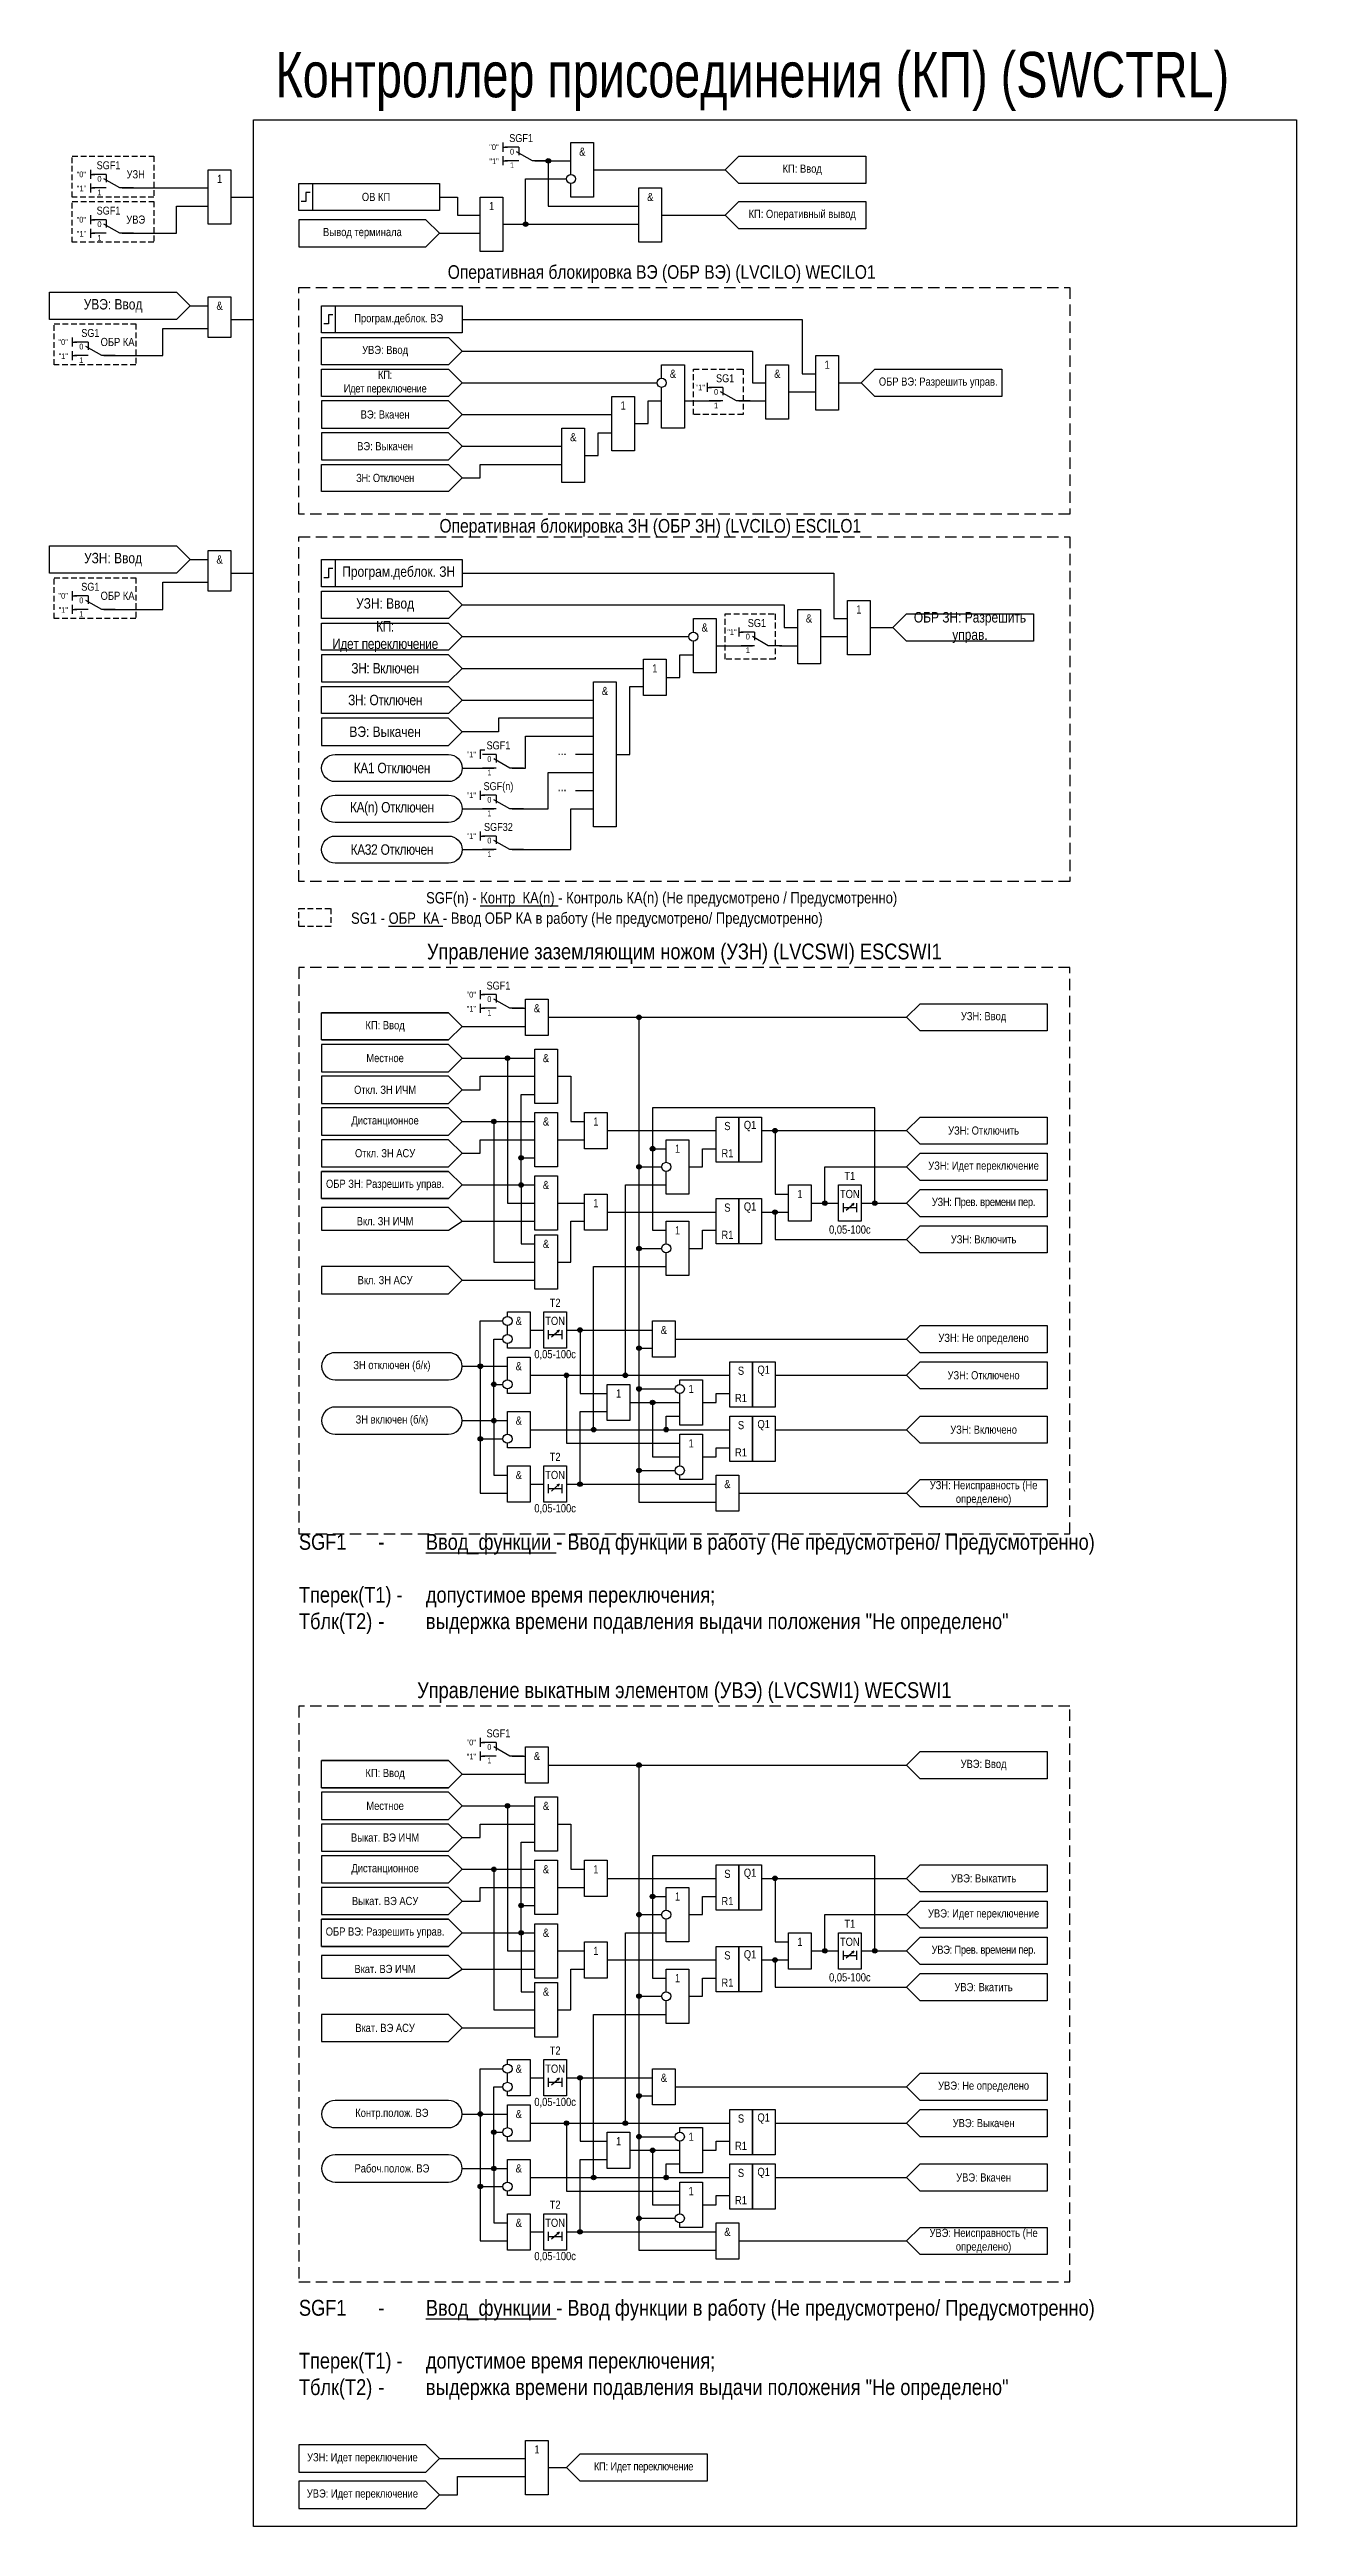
# Model space of a CAD drawing. Header units: millimetres. Extents: x -1743 to 230, y 0 to 547.
# Drawn here: x -45 to 230, y 0 to 547 of the extents above; entities that cross this region are included whole.
import ezdxf
from ezdxf.enums import TextEntityAlignment as Align

# ---------------------------------------------------------------- set-up
doc = ezdxf.new("R2010")
doc.units = ezdxf.units.MM
doc.linetypes.add('штриховая', pattern=[19.05, 12.7, -6.35])
doc.linetypes.add('штриховая2', pattern=[0.375, 0.25, -0.125])
doc.layers.add('Основная', color=7, linetype='Continuous')
doc.styles.add('2.5_Gost_RD', font='ARIALN.TTF', dxfattribs={"height": 2.5})
doc.styles.add('3.5_Gost_RD', font='ARIALN.TTF', dxfattribs={"height": 3.5})
doc.styles.add('Вывод', font='ARIALN.TTF', dxfattribs={"height": 2.5})
doc.styles.add('Компонент', font='ARIALN.TTF', dxfattribs={"height": 3.5})

msp = doc.modelspace()

# ---------------------------------------------------------------- texts
at = {"ltscale": 100, "attachment_point": 5}
for s, insert, char_height, width, style in [('{\\W0.9;\\C3;Контроллер присоединения (КП) (SWCTRL)}', (110, 539.5), 10, 220, '3.5_Gost_RD'), ('&', (72.5, 524), 1.8, 5, '2.5_Gost_RD'), ('&', (87.5, 514), 1.8, 5, '2.5_Gost_RD'), ('1', (52.5, 512), 1.8, 5, '2.5_Gost_RD'), ('&', (92.5, 475), 1.8, 5, '2.5_Gost_RD'), ('&', (115.5, 475), 1.8, 5, '2.5_Gost_RD'), ('1', (126.5, 477), 1.8, 5, '2.5_Gost_RD'), ('1', (81.5, 468), 1.8, 5, '2.5_Gost_RD'), ('&', (70.5, 461), 1.8, 5, '2.5_Gost_RD'), ('&', (122.5, 421), 1.8, 5, '2.5_Gost_RD'), ('1', (133.5, 423), 1.8, 5, '2.5_Gost_RD'), ('ОБР ЗН: Разрешить управ.', (158, 419), 2.3, 28, '2.5_Gost_RD'), ('&', (99.5, 419), 1.8, 5, '2.5_Gost_RD'), ('1', (88.5, 410), 1.8, 5, '2.5_Gost_RD'), ('&', (77.5, 405), 1.8, 5, '2.5_Gost_RD'), ('{\\C256;&}', (62.5, 335), 1.8, 5, '2.5_Gost_RD'), ('&', (64.5, 324), 1.8, 5, '2.5_Gost_RD'), ('&', (64.5, 310), 1.8, 5, '2.5_Gost_RD'), ('1', (75.5, 310), 1.8, 5, '2.5_Gost_RD'), ('S', (104.5, 309), 1.8, 5, '2.5_Gost_RD'), ('Q1', (109.5, 309), 1.8, 5, '2.5_Gost_RD'), ('1', (93.5, 304), 1.8, 5, '2.5_Gost_RD'), ('R1', (104.5, 303), 1.8, 5, '2.5_Gost_RD'), ('&', (64.5, 296), 1.8, 5, '2.5_Gost_RD'), ('T1', (131.5, 298), 1.8, 5, '2.5_Gost_RD'), ('1', (75.5, 292), 1.8, 5, '2.5_Gost_RD'), ('S', (104.5, 291), 1.8, 5, '2.5_Gost_RD'), ('Q1', (109.5, 291), 1.8, 5, '2.5_Gost_RD'), ('1', (120.5, 294), 1.8, 5, '2.5_Gost_RD'), ('TON', (131.5, 294), 1.8, 5, '2.5_Gost_RD'), ('1', (93.5, 286), 1.8, 5, '2.5_Gost_RD'), ('R1', (104.5, 285), 1.8, 5, '2.5_Gost_RD'), ('0,05-100с', (131.5, 286), 1.8, 5, '2.5_Gost_RD'), ('&', (64.5, 283), 1.8, 5, '2.5_Gost_RD'), ('T2', (66.5, 270), 1.8, 5, '2.5_Gost_RD'), ('&', (58.5, 266), 1.8, 5, '2.5_Gost_RD'), ('TON', (66.5, 266), 1.8, 5, '2.5_Gost_RD'), ('&', (90.5, 264), 1.8, 5, '2.5_Gost_RD'), ('&', (58.5, 256), 1.8, 5, '2.5_Gost_RD'), ('0,05-100с', (66.5, 258.5), 1.8, 5, '2.5_Gost_RD'), ('1', (96.5, 251), 1.8, 5, '2.5_Gost_RD'), ('S', (107.5, 255), 1.8, 5, '2.5_Gost_RD'), ('Q1', (112.5, 255), 1.8, 5, '2.5_Gost_RD'), ('1', (80.5, 250), 1.8, 5, '2.5_Gost_RD'), ('R1', (107.5, 249), 1.8, 5, '2.5_Gost_RD'), ('&', (58.5, 244), 1.8, 5, '2.5_Gost_RD'), ('S', (107.5, 243), 1.8, 5, '2.5_Gost_RD'), ('Q1', (112.5, 243), 1.8, 5, '2.5_Gost_RD'), ('T2', (66.5, 236), 1.8, 5, '2.5_Gost_RD'), ('1', (96.5, 239), 1.8, 5, '2.5_Gost_RD'), ('R1', (107.5, 237), 1.8, 5, '2.5_Gost_RD'), ('&', (58.5, 232), 1.8, 5, '2.5_Gost_RD'), ('TON', (66.5, 232), 1.8, 5, '2.5_Gost_RD'), ('&', (104.5, 230), 1.8, 5, '2.5_Gost_RD'), ('0,05-100с', (66.5, 224.5), 1.8, 5, '2.5_Gost_RD'), ('{\\C256;&}', (62.5, 170), 1.8, 5, '2.5_Gost_RD'), ('&', (64.5, 159), 1.8, 5, '2.5_Gost_RD'), ('&', (64.5, 145), 1.8, 5, '2.5_Gost_RD'), ('1', (75.5, 145), 1.8, 5, '2.5_Gost_RD'), ('S', (104.5, 144), 1.8, 5, '2.5_Gost_RD'), ('Q1', (109.5, 144), 1.8, 5, '2.5_Gost_RD'), ('1', (93.5, 139), 1.8, 5, '2.5_Gost_RD'), ('R1', (104.5, 138), 1.8, 5, '2.5_Gost_RD'), ('&', (64.5, 131), 1.8, 5, '2.5_Gost_RD'), ('T1', (131.5, 133), 1.8, 5, '2.5_Gost_RD'), ('1', (75.5, 127), 1.8, 5, '2.5_Gost_RD'), ('S', (104.5, 126), 1.8, 5, '2.5_Gost_RD'), ('Q1', (109.5, 126), 1.8, 5, '2.5_Gost_RD'), ('1', (120.5, 129), 1.8, 5, '2.5_Gost_RD'), ('TON', (131.5, 129), 1.8, 5, '2.5_Gost_RD'), ('1', (93.5, 121), 1.8, 5, '2.5_Gost_RD'), ('R1', (104.5, 120), 1.8, 5, '2.5_Gost_RD'), ('0,05-100с', (131.5, 121), 1.8, 5, '2.5_Gost_RD'), ('&', (64.5, 118), 1.8, 5, '2.5_Gost_RD'), ('T2', (66.5, 105), 1.8, 5, '2.5_Gost_RD'), ('&', (58.5, 101), 1.8, 5, '2.5_Gost_RD'), ('TON', (66.5, 101), 1.8, 5, '2.5_Gost_RD'), ('&', (90.5, 99), 1.8, 5, '2.5_Gost_RD'), ('0,05-100с', (66.5, 93.5), 1.8, 5, '2.5_Gost_RD'), ('&', (58.5, 91), 1.8, 5, '2.5_Gost_RD'), ('S', (107.5, 90), 1.8, 5, '2.5_Gost_RD'), ('Q1', (112.5, 90), 1.8, 5, '2.5_Gost_RD'), ('1', (80.5, 85), 1.8, 5, '2.5_Gost_RD'), ('1', (96.5, 86), 1.8, 5, '2.5_Gost_RD'), ('R1', (107.5, 84), 1.8, 5, '2.5_Gost_RD'), ('&', (58.5, 79), 1.8, 5, '2.5_Gost_RD'), ('S', (107.5, 78), 1.8, 5, '2.5_Gost_RD'), ('Q1', (112.5, 78), 1.8, 5, '2.5_Gost_RD'), ('T2', (66.5, 71), 1.8, 5, '2.5_Gost_RD'), ('1', (96.5, 74), 1.8, 5, '2.5_Gost_RD'), ('R1', (107.5, 72), 1.8, 5, '2.5_Gost_RD'), ('&', (58.5, 67), 1.8, 5, '2.5_Gost_RD'), ('TON', (66.5, 67), 1.8, 5, '2.5_Gost_RD'), ('&', (104.5, 65), 1.8, 5, '2.5_Gost_RD'), ('0,05-100с', (66.5, 59.5), 1.8, 5, '2.5_Gost_RD'), ('1', (62.5, 17), 1.8, 5, '2.5_Gost_RD')]:
    msp.add_mtext(s, dxfattribs=dict(at, insert=insert, char_height=char_height, width=width, style=style))
at = {"color": 30, "ltscale": 100}
for s, insert, char_height, width, attachment_point, style in [('УЗН', (-26, 519), 1.8, 8, 5, '2.5_Gost_RD'), ('УВЭ', (-26, 509), 1.8, 8, 5, '2.5_Gost_RD'), ('ОБР КА', (-30, 482), 1.8, 8, 5, '2.5_Gost_RD'), ('ОБР КА', (-30, 426), 1.8, 8, 5, '2.5_Gost_RD'), ('SGF(n) - {\\LКонтр_КА(n)} - Контроль КА(n) (Не предусмотрено / Предусмотренно)', (90, 359), 2.5, 160, 5, '3.5_Gost_RD'), ('{\\C256;SG1 -} {\\LОБР_КА} - Ввод ОБР КА в работу (Не предусмотрено/ Предусмотренно)', (73.5, 354.5), 2.5, 125, 5, '3.5_Gost_RD'), ('Управление заземляющим ножом (УЗН) (LVCSWI) {\\C6;ESCSWI1}', (95, 347), 3.5, 170, 5, '3.5_Gost_RD'), ('\\pt17.5,28;SGF1 ^I- ^I{\\LВвод_функции} - Ввод функции в работу (Не предусмотрено/ Предусмотренно)\\P\\ptz;\\P\\pt28;Tперек(T1) - ^Iдопустимое время переключения;\\P\\pt17.5,28;Tблк(T2) ^I-^Iвыдержка времени подавления выдачи положения "Не определено"', (10, 219), 3.5, 228, 1, '3.5_Gost_RD'), ('Управление выкатным элементом (УВЭ) (LVCSWI1) {\\C6;WECSWI1}', (95, 184), 3.5, 170, 5, '3.5_Gost_RD'), ('\\pt17.5,28;SGF1 ^I- ^I{\\LВвод_функции} - Ввод функции в работу (Не предусмотрено/ Предусмотренно)\\P\\ptz;\\P\\pt28;Tперек(T1) - ^Iдопустимое время переключения;\\P\\pt17.5,28;Tблк(T2) ^I-^Iвыдержка времени подавления выдачи положения "Не определено"', (10, 50), 3.5, 228, 1, '3.5_Gost_RD')]:
    msp.add_mtext(s, dxfattribs=dict(at, insert=insert, char_height=char_height, width=width, attachment_point=attachment_point, style=style))
at = {"ltscale": 100, "char_height": 1.25, "attachment_point": 1, "style": '3.5_Gost_RD'}
for insert in [(52, 522.5), (47, 335.5), (47, 170.5)]:
    msp.add_mtext_dynamic_manual_height_columns('"1"', width=2, gutter_width=17.5, heights=[0], dxfattribs=dict(at, insert=insert))
at = {"color": 0, "ltscale": 100, "attachment_point": 5, "style": '2.5_Gost_RD'}
for s, insert, char_height, width in [('КП: Ввод', (121, 520), 1.8, 28), ('{\\C256;ОВ КП}', (27, 514), 1.8, 28), ('КП: Оперативный вывод', (121, 510), 1.8, 28), ('{\\C256;Вывод терминала}', (24, 506), 1.8, 28), ('{\\C30;Оперативная блокировка ВЭ (ОБР ВЭ) (LVCILO) \\C6;WECILO1}', (90, 497), 3, 160), ('{\\C256;Програм.деблок. ВЭ}', (32, 487), 1.8, 28), ('УВЭ: Ввод', (29, 480), 1.8, 28), ('{\\T0.95;\\C256;КП: \\PИдет переключение}', (29, 473), 1.8, 28), ('{\\C256;"1"}', (98.5, 472), 1.25, 3), ('ОБР ВЭ: Разрешить управ.', (151, 473), 1.8, 28), ('ВЭ: Вкачен', (29, 466), 1.8, 28), ('ВЭ: Выкачен', (29, 459), 1.8, 28), ('{\\T0.95;\\C256;ЗН: Отключен}', (29, 452), 1.8, 28), ('{\\C30;Оперативная блокировка ЗН (ОБР ЗН) (LVCILO) \\C6;ESCILO1}', (87.5, 441), 3, 155), ('{\\C256;Програм.деблок. ЗН}', (32, 431), 2.3, 28), ('{\\T0.95;\\C256;КП: \\PИдет переключение}', (29, 417), 2.3, 28), ('{\\C256;"1"}', (105.5, 418), 1.25, 3), ('{\\T0.95;\\C256;ЗН: Включен}', (29, 410), 2.3, 28), ('{\\T0.95;\\C256;ЗН: Отключен}', (29, 403), 2.3, 28), ('{\\C256;ВЭ: Выкачен}', (29, 396), 2.3, 28), ('{\\T0.95;\\C256;КА1 Отключен}', (30.5, 388), 2.3, 31), ('{\\C256;"1"}', (48, 391), 1.25, 4), ('{\\T0.9;\\C256;...}', (68, 392), 2.3, 6), ('{\\C256;"1"}', (48, 382), 1.25, 4), ('{\\T0.9;\\C256;...}', (68, 384), 2.3, 6), ('{\\T0.95;\\C256;КА(n) Отключен}', (30.5, 379), 2.3, 31), ('{\\C256;"1"}', (48, 373), 1.25, 4), ('{\\T0.95;\\C256;КА32 Отключен}', (30.5, 370), 2.3, 31), ('УЗН: Ввод', (161, 333), 1.8, 28), ('{\\C256;КП: Ввод}', (29, 331), 1.8, 28), ('Местное', (29, 324), 1.8, 28), ('Откл. ЗН ИЧМ', (29, 317), 1.8, 28), ('Дистанционное', (29, 310), 1.8, 28), ('УЗН: Отключить', (161, 308), 1.8, 28), ('Откл. ЗН АСУ', (29, 303), 1.8, 28), ('УЗН: Идет переключение', (161, 300), 1.8, 28), ('{\\C256;ОБР ЗН: Разрешить управ.}', (29, 296), 1.8, 28), ('{\\T0.95;УЗН: Прев. времени пер.}', (161, 292), 1.8, 28), ('Вкл. ЗН ИЧМ', (29, 288), 1.8, 28), ('УЗН: Включить', (161, 284), 1.8, 28), ('Вкл. ЗН АСУ', (29, 275), 1.8, 28), ('УЗН: Не определено', (161, 262), 1.8, 28), ('ЗН отключен (б/к)', (30.5, 256), 1.8, 28), ('УЗН: Отключено', (161, 254), 1.8, 28), ('ЗН включен (б/к)', (30.5, 244), 1.8, 28), ('УЗН: Включено', (161, 242), 1.8, 28), ('УЗН: Неисправность (Не определено)', (161, 228), 1.8, 28), ('{\\C256;КП: Ввод}', (29, 166), 1.8, 28), ('УВЭ: Ввод', (161, 168), 1.8, 28), ('Местное', (29, 159), 1.8, 28), ('Выкат. ВЭ ИЧМ', (29, 152), 1.8, 28), ('Дистанционное', (29, 145), 1.8, 28), ('УВЭ: Выкатить', (161, 143), 1.8, 28), ('Выкат. ВЭ АСУ', (29, 138), 1.8, 28), ('{\\C256;ОБР ВЭ: Разрешить управ.}', (29, 131), 1.8, 28), ('УВЭ: Идет переключение', (161, 135), 1.8, 28), ('{\\T0.95;УВЭ: Прев. времени пер.}', (161, 127), 1.8, 28), ('Вкат. ВЭ ИЧМ', (29, 123), 1.8, 28), ('УВЭ: Вкатить', (161, 119), 1.8, 28), ('Вкат. ВЭ АСУ', (29, 110), 1.8, 28), ('УВЭ: Не определено', (161, 97), 1.8, 28), ('Контр.полож. ВЭ', (30.5, 91), 1.8, 28), ('УВЭ: Выкачен', (161, 89), 1.8, 28), ('\\pt14.4;Рабоч.полож. ВЭ', (30.5, 79), 1.8, 28), ('УВЭ: Вкачен', (161, 77), 1.8, 28), ('УВЭ: Неисправность (Не определено)', (161, 63), 1.8, 28), ('УЗН: Идет переключение', (24, 15), 1.8, 28), ('{\\T0.95;КП: Идет переключение}', (86, 13), 1.8, 28), ('УВЭ: Идет переключение', (24, 7), 1.8, 28)]:
    msp.add_mtext(s, dxfattribs=dict(at, insert=insert, char_height=char_height, width=width))
at = {"color": 6, "ltscale": 100, "char_height": 1.25, "attachment_point": 1, "style": '3.5_Gost_RD'}
for insert in [(-39, 516.5), (-39, 506.5), (-43, 479.5), (-43, 423.5)]:
    msp.add_mtext_dynamic_manual_height_columns('"1"', width=2, gutter_width=17.5, heights=[0], dxfattribs=dict(at, insert=insert))
at = {"color": 6, "ltscale": 100, "attachment_point": 5, "style": '2.5_Gost_RD'}
for s, insert, char_height, width in [('1', (-7.5, 518), 1.8, 5), ('{\\C256;УВЭ: Ввод}', (-31, 490), 2.3, 28), ('&', (-7.5, 490), 1.8, 5), ('{\\C256;УЗН: Ввод}', (-31, 434), 2.3, 28), ('&', (-7.5, 434), 1.8, 5), ('{\\C256;УЗН: Ввод}', (29, 424), 2.3, 28)]:
    msp.add_mtext(s, dxfattribs=dict(at, insert=insert, char_height=char_height, width=width))

# ---------------------------------------------------------------- blocks, each defined once
blk = doc.blocks.new('*U78')
at = {"layer": 'Основная', "color": 0}
blk.add_line((0, 0), (7, 4), dxfattribs=at)
at = {"layer": 'Основная', "ltscale": 0.35}
blk.add_line((6, 6), (6, 2.5), dxfattribs=at)
blk = doc.blocks.new('*U81')
at = {"layer": 'Основная', "color": 0}
for p, q in [((-3, 6), (-9, 6)), ((-3, 0), (-9, 0)), ((9, 0), (3, 0))]:
    blk.add_line(p, q, dxfattribs=at)
at = {"layer": 'Основная', "ltscale": 0.25, "xscale": -1}
blk.add_blockref('*U78', (3, 0), dxfattribs=at)
at = {"layer": 'Основная'}
for tag, height, style, p in [('ОУ', 3.5, 'Компонент', (-2, 10)), ('В1', 2.5, 'Вывод', (-6, 4)), ('В2', 2.5, 'Вывод', (-6, -2)), ('В3', 2.5, 'Вывод', (-6, -8))]:
    blk.add_attdef(tag, text='', height=height, dxfattribs=dict(at, style=style)).set_placement(p, align=Align.MIDDLE_CENTER)
blk = doc.blocks.new('*U80')
at = {"layer": 'Основная', "color": 0}
for p, q in [((-3, 6), (-9, 6)), ((-3, 0), (-9, 0)), ((9, 0), (3, 0))]:
    blk.add_line(p, q, dxfattribs=at)
at = {"layer": 'Основная', "ltscale": 0.25, "xscale": -1}
blk.add_blockref('*U78', (3, 0), dxfattribs=at)
at = {"layer": 'Основная'}
for tag, height, style, p in [('ОУ', 3.5, 'Компонент', (-2, 10)), ('В1', 2.5, 'Вывод', (-14, 6)), ('В2', 2.5, 'Вывод', (-6, 4)), ('В3', 2.5, 'Вывод', (-6, -2))]:
    blk.add_attdef(tag, text='', height=height, dxfattribs=dict(at, style=style)).set_placement(p, align=Align.MIDDLE_CENTER)
blk = doc.blocks.new('Точка')
at = {"ltscale": 100}
h = blk.add_hatch(color=256, dxfattribs=at)
h.dxf.hatch_style = 1
edge = h.paths.add_edge_path()
edge.add_arc((0, 0), 0.5, 0, 360)
blk.add_circle((0, 0), 0.5, dxfattribs=at)

# ---------------------------------------------------------------- linework, layer by layer
at = {"ltscale": 100}
for p, q in [((55, 526), (55, 524)), ((55, 525), (56, 525)), ((55, 523), (55, 521)), ((55, 522), (56, 522)), ((50, 510), (50, 510)), ((100, 473), (100, 471)), ((100, 472), (101, 472)), ((46, 466), (79, 466)), ((107, 419), (107, 417)), ((107, 418), (108, 418)), ((50, 392), (50, 390)), ((50, 392), (51, 392)), ((75, 391), (71, 391)), ((50, 383), (50, 381)), ((75, 383), (71, 383)), ((50, 382), (51, 382)), ((50, 374), (50, 372)), ((50, 373), (51, 373)), ((50, 339), (50, 337)), ((50, 338), (51, 338)), ((50, 336), (50, 334)), ((50, 335), (51, 335)), ((123, 292), (129, 292)), ((130.7, 290.46), (132.37, 291.95)), ((132.37, 291.95), (131.85, 291.73)), ((132.37, 291.95), (132.11, 291.48)), ((134, 292), (134, 292)), ((65.7, 262.46), (67.37, 263.95)), ((67.37, 263.95), (66.85, 263.73)), ((67.37, 263.95), (67.11, 263.48)), ((69, 264), (69, 264)), ((65.7, 228.46), (67.37, 229.95)), ((67.37, 229.95), (66.85, 229.73)), ((67.37, 229.95), (67.11, 229.48)), ((69, 230), (69, 230)), ((50, 174), (50, 172)), ((50, 173), (51, 173)), ((50, 171), (50, 169)), ((50, 170), (51, 170)), ((123, 127), (129, 127)), ((130.7, 125.46), (132.37, 126.95)), ((132.37, 126.95), (131.85, 126.73)), ((132.37, 126.95), (132.11, 126.48)), ((134, 127), (134, 127)), ((65.7, 97.46), (67.37, 98.95)), ((67.37, 98.95), (66.85, 98.73)), ((67.37, 98.95), (67.11, 98.48)), ((69, 99), (69, 99)), ((65.7, 63.46), (67.37, 64.95)), ((67.37, 64.95), (66.85, 64.73)), ((67.37, 64.95), (67.11, 64.48)), ((69, 65), (69, 65))]:
    msp.add_line(p, q, dxfattribs=at)
at = {"color": 6, "ltscale": 100}
for p, q in [((-36, 520), (-36, 518)), ((-36, 519), (-35, 519)), ((-36, 517), (-36, 515)), ((-36, 516), (-35, 516)), ((-36, 510), (-36, 508)), ((-36, 509), (-35, 509)), ((-36, 507), (-36, 505)), ((-36, 506), (-35, 506)), ((-40, 483), (-40, 481)), ((-40, 482), (-39, 482)), ((-40, 480), (-40, 478)), ((-40, 479), (-39, 479)), ((-40, 427), (-40, 425)), ((-40, 426), (-39, 426)), ((-40, 424), (-40, 422)), ((-40, 423), (-39, 423))]:
    msp.add_line(p, q, dxfattribs=at)
at = {"ltscale": 100}
for points in [[(0, 531), (230, 531), (230, 0), (0, 0)], [(10, 517), (41, 517), (41, 511), (10, 511)], [(10, 517), (13, 517), (13, 511), (10, 511)], [(50, 514), (55, 514), (55, 502), (50, 502)], [(85, 516), (90, 516), (90, 504), (85, 504)], [(10, 509), (10, 503), (38, 503), (41, 506), (38, 509)], [(15, 490), (18, 490), (18, 484), (15, 484)], [(113, 477), (118, 477), (118, 465), (113, 465)], [(124, 479), (129, 479), (129, 467), (124, 467)], [(79, 470), (84, 470), (84, 458), (79, 458)], [(68, 463), (73, 463), (73, 451), (68, 451)], [(15, 434), (46, 434), (46, 428), (15, 428)], [(15, 434), (18, 434), (18, 428), (15, 428)], [(120, 423), (125, 423), (125, 411), (120, 411)], [(131, 425), (136, 425), (136, 413), (131, 413)], [(15, 413), (15, 407), (43, 407), (46, 410), (43, 413)], [(86, 412), (91, 412), (91, 404), (86, 404)], [(75, 407), (80, 407), (80, 375), (75, 375)], [(15, 399), (15, 393), (43, 393), (46, 396), (43, 399)], [(60, 337), (65, 337), (65, 329), (60, 329)], [(62, 326), (67, 326), (67, 314), (62, 314)], [(62, 312), (67, 312), (67, 300), (62, 300)], [(73, 312), (78, 312), (78, 304), (73, 304)], [(102, 311), (107, 311), (107, 301), (102, 301)], [(107, 311), (112, 311), (112, 301), (107, 301)], [(62, 298), (67, 298), (67, 286), (62, 286)], [(118, 296), (123, 296), (123, 288), (118, 288)], [(129, 296), (134, 296), (134, 288), (129, 288)], [(73, 294), (78, 294), (78, 286), (73, 286)], [(102, 293), (107, 293), (107, 283), (102, 283)], [(107, 293), (112, 293), (112, 283), (107, 283)], [(62, 285), (67, 285), (67, 273), (62, 273)], [(64, 268), (69, 268), (69, 260), (64, 260)], [(88, 266), (93, 266), (93, 258), (88, 258)], [(105, 257), (110, 257), (110, 247), (105, 247)], [(110, 257), (115, 257), (115, 247), (110, 247)], [(78, 252), (83, 252), (83, 244), (78, 244)], [(105, 245), (110, 245), (110, 235), (105, 235)], [(110, 245), (115, 245), (115, 235), (110, 235)], [(56, 234), (61, 234), (61, 226), (56, 226)], [(64, 234), (69, 234), (69, 226), (64, 226)], [(102, 232), (107, 232), (107, 224), (102, 224)], [(60, 172), (65, 172), (65, 164), (60, 164)], [(62, 161), (67, 161), (67, 149), (62, 149)], [(62, 147), (67, 147), (67, 135), (62, 135)], [(73, 147), (78, 147), (78, 139), (73, 139)], [(102, 146), (107, 146), (107, 136), (102, 136)], [(107, 146), (112, 146), (112, 136), (107, 136)], [(62, 133), (67, 133), (67, 121), (62, 121)], [(73, 129), (78, 129), (78, 121), (73, 121)], [(102, 128), (107, 128), (107, 118), (102, 118)], [(107, 128), (112, 128), (112, 118), (107, 118)], [(118, 131), (123, 131), (123, 123), (118, 123)], [(129, 131), (134, 131), (134, 123), (129, 123)], [(62, 120), (67, 120), (67, 108), (62, 108)], [(64, 103), (69, 103), (69, 95), (64, 95)], [(88, 101), (93, 101), (93, 93), (88, 93)], [(105, 92), (110, 92), (110, 82), (105, 82)], [(110, 92), (115, 92), (115, 82), (110, 82)], [(78, 87), (83, 87), (83, 79), (78, 79)], [(105, 80), (110, 80), (110, 70), (105, 70)], [(110, 80), (115, 80), (115, 70), (110, 70)], [(56, 69), (61, 69), (61, 61), (56, 61)], [(64, 69), (69, 69), (69, 61), (64, 61)], [(102, 67), (107, 67), (107, 59), (102, 59)], [(60, 19), (65, 19), (65, 7), (60, 7)]]:
    msp.add_lwpolyline(points, close=True, dxfattribs=at)
for points in [[(70, 519), (70, 526), (75, 526), (75, 514), (70, 514), (70, 517)], [(62, 522), (70, 522)], [(62, 522), (65, 522), (65, 512), (85, 512)], [(75, 520), (104, 520)], [(41, 514), (45, 514), (45, 510), (50, 510)], [(55, 508), (60, 508), (60, 518), (69, 518)], [(90, 510), (104, 510)], [(41, 506), (50, 506)], [(55, 508), (85, 508)], [(46, 487), (121, 487), (121, 475), (124, 475)], [(46, 480), (110, 480), (110, 473), (113, 473)], [(90, 474), (90, 477), (95, 477), (95, 463), (90, 463), (90, 472)], [(46, 473), (84, 473), (84, 473), (89, 473)], [(118, 471), (124, 471)], [(129, 473), (134, 473)], [(84, 464), (87, 464), (87, 469), (90, 469)], [(95, 469), (103, 469)], [(107, 469), (113, 469)], [(73, 457), (76, 457), (76, 462), (79, 462)], [(46, 459), (68, 459)], [(46, 452), (50, 452), (50, 455), (68, 455)], [(15, 427), (43, 427), (46, 424), (43, 421), (15, 421), (15, 427)], [(46, 431), (128, 431), (128, 421), (131, 421)], [(46, 424), (117, 424), (117, 419), (120, 419)], [(97, 418), (97, 421), (102, 421), (102, 409), (97, 409), (97, 416)], [(172, 416), (144, 416), (141, 419), (144, 422), (172, 422), (172, 416), (144, 416), (141, 419), (144, 422), (172, 422)], [(15, 420), (43, 420), (46, 417), (43, 414), (15, 414), (15, 420)], [(46, 417), (96, 417)], [(125, 417), (131, 417)], [(136, 419), (141, 419)], [(46, 410), (86, 410)], [(91, 408), (94, 408), (94, 413), (97, 413)], [(102, 415), (110, 415)], [(116, 415), (120, 415)], [(15, 406), (43, 406), (46, 403), (43, 400), (15, 400), (15, 406)], [(80, 391), (83, 391), (83, 406), (86, 406)], [(46, 403), (75, 403)], [(75, 399), (54, 399), (54, 396), (46, 396)], [(57, 388), (60, 388), (60, 395), (75, 395)], [(46, 388), (53, 388)], [(57, 379), (65, 379), (65, 387), (75, 387)], [(46, 379), (53, 379)], [(57, 370), (70, 370), (70, 379), (75, 379)], [(46, 370), (53, 370)], [(57, 335), (60, 335)], [(46, 331), (60, 331)], [(65, 333), (144, 333)], [(65, 333), (85, 333), (85, 300), (90, 300)], [(65, 333), (85, 333), (85, 282), (90, 282)], [(65, 333), (85, 333), (85, 251), (93, 251)], [(65, 333), (85, 333), (85, 226), (102, 226)], [(65, 333), (85, 333), (85, 260), (88, 260)], [(65, 333), (85, 333), (85, 233), (93, 233)], [(46, 324), (62, 324)], [(46, 324), (56, 324), (56, 292), (62, 292)], [(46, 317), (50, 317), (50, 320), (62, 320)], [(67, 320), (70, 320), (70, 310), (73, 310)], [(46, 296), (59, 296), (59, 316), (62, 316)], [(134, 292), (137, 292), (137, 313), (88, 313), (88, 304), (91, 304)], [(134, 292), (137, 292), (137, 313), (88, 313), (88, 286), (91, 286)], [(46, 310), (62, 310)], [(46, 310), (53, 310), (53, 279), (62, 279)], [(78, 308), (102, 308)], [(112, 308), (144, 308)], [(112, 308), (115, 308), (115, 294), (118, 294)], [(46, 303), (50, 303), (50, 306), (62, 306)], [(46, 296), (59, 296), (59, 302), (62, 302)], [(67, 306), (73, 306)], [(91, 301), (91, 306), (96, 306), (96, 294), (91, 294), (91, 299)], [(96, 300), (99, 300), (99, 304), (102, 304)], [(46, 296), (62, 296)], [(46, 296), (59, 296), (59, 283), (62, 283)], [(61, 254), (82, 254), (82, 296), (91, 296)], [(123, 292), (126, 292), (126, 300), (144, 300)], [(67, 292), (73, 292)], [(78, 290), (102, 290)], [(112, 290), (115, 290), (115, 284), (144, 284)], [(112, 290), (118, 290)], [(130, 292), (130, 290)], [(130, 291), (133, 291)], [(133, 292), (133, 290)], [(134, 292), (144, 292)], [(46, 288), (62, 288)], [(67, 279), (70, 279), (70, 288), (73, 288)], [(91, 283), (91, 288), (96, 288), (96, 276), (91, 276), (91, 281)], [(96, 282), (99, 282), (99, 286), (102, 286)], [(46, 275), (62, 275)], [(61, 242), (75, 242), (75, 278), (91, 278)], [(56, 267), (56, 268), (61, 268), (61, 260), (56, 260), (56, 261)], [(46, 256), (50, 256), (50, 266), (55, 266)], [(56, 263), (56, 265)], [(61, 264), (64, 264)], [(65, 264), (65, 262)], [(65, 263), (68, 263)], [(68, 264), (68, 262)], [(69, 264), (88, 264)], [(69, 264), (72, 264), (72, 250), (78, 250)], [(46, 244), (53, 244), (53, 262), (55, 262)], [(56, 253), (56, 258), (61, 258), (61, 250), (56, 250), (56, 251)], [(93, 262), (144, 262)], [(46, 256), (56, 256)], [(46, 256), (50, 256), (50, 240), (55, 240)], [(46, 256), (50, 256), (50, 228), (56, 228)], [(46, 244), (53, 244), (53, 252), (55, 252)], [(61, 254), (105, 254)], [(61, 254), (69, 254), (69, 239), (94, 239)], [(94, 252), (94, 253), (99, 253), (99, 243), (94, 243), (94, 250)], [(115, 254), (144, 254)], [(56, 241), (56, 246), (61, 246), (61, 238), (56, 238), (56, 239)], [(69, 230), (72, 230), (72, 246), (78, 246)], [(83, 248), (88, 248), (88, 236), (94, 236)], [(83, 248), (94, 248)], [(99, 248), (102, 248), (102, 250), (105, 250)], [(46, 244), (56, 244)], [(46, 244), (53, 244), (53, 232), (56, 232)], [(61, 242), (91, 242), (91, 245), (94, 245)], [(61, 242), (105, 242)], [(94, 234), (94, 241), (99, 241), (99, 231), (94, 231), (94, 232)], [(115, 242), (144, 242)], [(99, 236), (102, 236), (102, 238), (105, 238)], [(61, 230), (64, 230)], [(65, 230), (65, 228)], [(68, 230), (68, 228)], [(69, 230), (102, 230)], [(65, 229), (68, 229)], [(107, 228), (144, 228)], [(57, 170), (60, 170)], [(46, 166), (60, 166)], [(65, 168), (144, 168)], [(65, 168), (85, 168), (85, 135), (90, 135)], [(65, 168), (85, 168), (85, 117), (90, 117)], [(65, 168), (85, 168), (85, 86), (93, 86)], [(65, 168), (85, 168), (85, 61), (102, 61)], [(65, 168), (85, 168), (85, 95), (88, 95)], [(65, 168), (85, 168), (85, 68), (93, 68)], [(46, 159), (62, 159)], [(46, 159), (56, 159), (56, 127), (62, 127)], [(46, 152), (50, 152), (50, 155), (62, 155)], [(67, 155), (70, 155), (70, 145), (73, 145)], [(46, 131), (59, 131), (59, 151), (62, 151)], [(134, 127), (137, 127), (137, 148), (88, 148), (88, 139), (91, 139)], [(134, 127), (137, 127), (137, 148), (88, 148), (88, 121), (91, 121)], [(46, 145), (62, 145)], [(46, 145), (53, 145), (53, 114), (62, 114)], [(78, 143), (102, 143)], [(112, 143), (144, 143)], [(112, 143), (115, 143), (115, 129), (118, 129)], [(46, 138), (50, 138), (50, 141), (62, 141)], [(46, 131), (59, 131), (59, 137), (62, 137)], [(67, 141), (73, 141)], [(91, 136), (91, 141), (96, 141), (96, 129), (91, 129), (91, 134)], [(96, 135), (99, 135), (99, 139), (102, 139)], [(123, 127), (126, 127), (126, 135), (144, 135)], [(46, 131), (62, 131)], [(46, 131), (59, 131), (59, 118), (62, 118)], [(61, 89), (82, 89), (82, 131), (91, 131)], [(67, 127), (73, 127)], [(130, 127), (130, 125)], [(130, 126), (133, 126)], [(133, 127), (133, 125)], [(134, 127), (144, 127)], [(46, 123), (62, 123)], [(67, 114), (70, 114), (70, 123), (73, 123)], [(78, 125), (102, 125)], [(91, 118), (91, 123), (96, 123), (96, 111), (91, 111), (91, 116)], [(96, 117), (99, 117), (99, 121), (102, 121)], [(112, 125), (115, 125), (115, 119), (144, 119)], [(112, 125), (118, 125)], [(46, 110), (62, 110)], [(61, 77), (75, 77), (75, 113), (91, 113)], [(46, 91), (50, 91), (50, 101), (55, 101)], [(56, 102), (56, 103), (61, 103), (61, 95), (56, 95), (56, 96)], [(56, 98), (56, 100)], [(61, 99), (64, 99)], [(65, 99), (65, 97)], [(68, 99), (68, 97)], [(69, 99), (88, 99)], [(69, 99), (72, 99), (72, 85), (78, 85)], [(46, 79), (53, 79), (53, 97), (55, 97)], [(56, 88), (56, 93), (61, 93), (61, 85), (56, 85), (56, 86)], [(65, 98), (68, 98)], [(93, 97), (144, 97)], [(46, 91), (56, 91)], [(46, 91), (50, 91), (50, 75), (55, 75)], [(46, 91), (50, 91), (50, 63), (56, 63)], [(61, 89), (105, 89)], [(61, 89), (69, 89), (69, 74), (94, 74)], [(94, 87), (94, 88), (99, 88), (99, 78), (94, 78), (94, 85)], [(115, 89), (144, 89)], [(46, 79), (53, 79), (53, 87), (55, 87)], [(83, 83), (88, 83), (88, 71), (94, 71)], [(83, 83), (94, 83)], [(99, 83), (102, 83), (102, 85), (105, 85)], [(46, 79), (56, 79)], [(46, 79), (53, 79), (53, 67), (56, 67)], [(56, 76), (56, 81), (61, 81), (61, 73), (56, 73), (56, 74)], [(61, 77), (91, 77), (91, 80), (94, 80)], [(61, 77), (105, 77)], [(69, 65), (72, 65), (72, 81), (78, 81)], [(115, 77), (144, 77)], [(94, 69), (94, 76), (99, 76), (99, 66), (94, 66), (94, 67)], [(99, 71), (102, 71), (102, 73), (105, 73)], [(61, 65), (64, 65)], [(65, 65), (65, 63)], [(65, 64), (68, 64)], [(68, 65), (68, 63)], [(69, 65), (102, 65)], [(107, 63), (144, 63)], [(41, 15), (60, 15)], [(41, 7), (45, 7), (45, 11), (60, 11)], [(65, 13), (69, 13)]]:
    msp.add_lwpolyline(points, dxfattribs=at)
at = {"color": 6, "linetype": 'штриховая2', "ltscale": 5}
for points in [[(-40, 523), (-22, 523), (-22, 514), (-40, 514)], [(-40, 513), (-22, 513), (-22, 504), (-40, 504)], [(-44, 486), (-26, 486), (-26, 477), (-44, 477)], [(-44, 430), (-26, 430), (-26, 421), (-44, 421)]]:
    msp.add_lwpolyline(points, close=True, dxfattribs=at)
at = {"color": 6, "ltscale": 100}
for points in [[(-10, 520), (-5, 520), (-5, 508), (-10, 508)], [(-10, 492), (-5, 492), (-5, 483), (-10, 483)], [(-10, 436), (-5, 436), (-5, 427), (-10, 427)]]:
    msp.add_lwpolyline(points, close=True, dxfattribs=at)
at = {"color": 0, "ltscale": 100}
for points in [[(104, 520), (107, 523), (135, 523), (135, 517), (107, 517), (104, 520)], [(104, 510), (107, 513), (135, 513), (135, 507), (107, 507), (104, 510)], [(15, 483), (43, 483), (46, 480), (43, 477), (15, 477), (15, 483)], [(15, 476), (43, 476), (46, 473), (43, 470), (15, 470), (15, 476)], [(165, 470), (137, 470), (134, 473), (137, 476), (165, 476), (165, 470), (137, 470), (134, 473), (137, 476), (165, 476)], [(15, 455), (43, 455), (46, 452), (43, 449), (15, 449), (15, 455)], [(15, 328), (43, 328), (46, 331), (43, 334), (15, 334), (43, 334), (46, 331), (43, 328), (15, 328), (15, 334)], [(144, 333), (147, 336), (175, 336), (175, 330), (147, 330), (144, 333)], [(175, 305), (147, 305), (144, 308), (147, 311), (175, 311), (175, 305), (147, 305), (144, 308), (147, 311), (175, 311)], [(175, 297), (147, 297), (144, 300), (147, 303), (175, 303), (175, 297), (147, 297), (144, 300), (147, 303), (175, 303)], [(15, 293), (43, 293), (46, 296), (43, 299), (15, 299), (43, 299), (46, 296), (43, 293), (15, 293), (15, 299)], [(175, 289), (147, 289), (144, 292), (147, 295), (175, 295), (175, 289), (147, 289), (144, 292), (147, 295), (175, 295)], [(175, 281), (147, 281), (144, 284), (147, 287), (175, 287), (175, 281), (147, 281), (144, 284), (147, 287), (175, 287)], [(175, 259), (147, 259), (144, 262), (147, 265), (175, 265), (175, 259), (147, 259), (144, 262), (147, 265), (175, 265)], [(175, 251), (147, 251), (144, 254), (147, 257), (175, 257), (175, 251), (147, 251), (144, 254), (147, 257), (175, 257)], [(175, 239), (147, 239), (144, 242), (147, 245), (175, 245), (175, 239), (147, 239), (144, 242), (147, 245), (175, 245)], [(175, 225), (147, 225), (144, 228), (147, 231), (175, 231), (175, 225), (147, 225), (144, 228), (147, 231), (175, 231)], [(144, 168), (147, 171), (175, 171), (175, 165), (147, 165), (144, 168)], [(15, 163), (43, 163), (46, 166), (43, 169), (15, 169), (43, 169), (46, 166), (43, 163), (15, 163), (15, 169)], [(175, 140), (147, 140), (144, 143), (147, 146), (175, 146), (175, 140), (147, 140), (144, 143), (147, 146), (175, 146)], [(175, 132), (147, 132), (144, 135), (147, 138), (175, 138), (175, 132), (147, 132), (144, 135), (147, 138), (175, 138)], [(15, 128), (43, 128), (46, 131), (43, 134), (15, 134), (43, 134), (46, 131), (43, 128), (15, 128), (15, 134)], [(175, 124), (147, 124), (144, 127), (147, 130), (175, 130), (175, 124), (147, 124), (144, 127), (147, 130), (175, 130)], [(175, 116), (147, 116), (144, 119), (147, 122), (175, 122), (175, 116), (147, 116), (144, 119), (147, 122), (175, 122)], [(175, 94), (147, 94), (144, 97), (147, 100), (175, 100), (175, 94), (147, 94), (144, 97), (147, 100), (175, 100)], [(175, 86), (147, 86), (144, 89), (147, 92), (175, 92), (175, 86), (147, 86), (144, 89), (147, 92), (175, 92)], [(175, 74), (147, 74), (144, 77), (147, 80), (175, 80), (175, 74), (147, 74), (144, 77), (147, 80), (175, 80)], [(175, 60), (147, 60), (144, 63), (147, 66), (175, 66), (175, 60), (147, 60), (144, 63), (147, 66), (175, 66)], [(100, 10), (72, 10), (69, 13), (72, 16), (100, 16), (100, 10), (72, 10), (69, 13), (72, 16), (100, 16)]]:
    msp.add_lwpolyline(points, dxfattribs=at)
at = {"color": 6, "ltscale": 100}
for points in [[(-29, 516), (-10, 516)], [(-5, 514), (-5, 514), (-5, 514), (0, 514)], [(-29, 506), (-17, 506), (-17, 512), (-10, 512)], [(-45, 493), (-17, 493), (-14, 490), (-17, 487), (-45, 487), (-45, 493)], [(-14, 490), (-10, 490)], [(-5, 487), (0, 487)], [(-33, 479), (-20, 479), (-20, 485), (-10, 485)], [(-45, 437), (-17, 437), (-14, 434), (-17, 431), (-45, 431), (-45, 437)], [(-14, 434), (-10, 434)], [(-33, 423), (-20, 423), (-20, 429), (-10, 429)], [(-5, 431), (0, 431)]]:
    msp.add_lwpolyline(points, dxfattribs=at)
at = {"lineweight": 30, "ltscale": 100}
for points in [[(12.5, 515), (11.5, 515), (11.5, 513), (10.5, 513)], [(17.5, 488), (16.5, 488), (16.5, 486), (15.5, 486)], [(17.5, 432), (16.5, 432), (16.5, 430), (15.5, 430)]]:
    msp.add_lwpolyline(points, dxfattribs=at)
at = {"linetype": 'штриховая2', "ltscale": 10}
for points in [[(10, 494), (180, 494), (180, 444), (10, 444)], [(10, 439), (180, 439), (180, 363), (10, 363)], [(180, 344), (10, 344), (10, 219), (180, 219)], [(180, 181), (10, 181), (10, 54), (180, 54)]]:
    msp.add_lwpolyline(points, close=True, dxfattribs=at)
at = {"color": 0, "ltscale": 100}
for points in [[(15, 490), (46, 490), (46, 484), (15, 484)], [(15, 469), (15, 463), (43, 463), (46, 466), (43, 469)], [(15, 462), (15, 456), (43, 456), (46, 459), (43, 462)], [(15, 327), (15, 321), (43, 321), (46, 324), (43, 327)], [(15, 320), (15, 314), (43, 314), (46, 317), (43, 320)], [(15, 313), (15, 307), (43, 307), (46, 310), (43, 313)], [(15, 306), (15, 300), (43, 300), (46, 303), (43, 306)], [(15, 291), (15, 286), (43, 286), (46, 288), (43, 291)], [(15, 278), (15, 272), (43, 272), (46, 275), (43, 278)], [(15, 162), (15, 156), (43, 156), (46, 159), (43, 162)], [(15, 155), (15, 149), (43, 149), (46, 152), (43, 155)], [(15, 148), (15, 142), (43, 142), (46, 145), (43, 148)], [(15, 141), (15, 135), (43, 135), (46, 138), (43, 141)], [(15, 126), (15, 121), (43, 121), (46, 123), (43, 126)], [(15, 113), (15, 107), (43, 107), (46, 110), (43, 113)], [(10, 18), (10, 12), (38, 12), (41, 15), (38, 18)], [(10, 10), (10, 4), (38, 4), (41, 7), (38, 10)]]:
    msp.add_lwpolyline(points, close=True, dxfattribs=at)
at = {"linetype": 'штриховая', "ltscale": 0.1}
for points in [[(97, 476), (108, 476), (108, 466), (97, 466)], [(104, 422), (115, 422), (115, 412), (104, 412)], [(10, 357), (17, 357), (17, 353), (10, 353)]]:
    msp.add_lwpolyline(points, close=True, dxfattribs=at)
at = {"ltscale": 100}
for points in [[(18, 385, -1), (18, 391), (43, 391, -1), (43, 385)], [(18, 376, -1), (18, 382), (43, 382, -1), (43, 376)], [(18, 367, -1), (18, 373), (43, 373, -1), (43, 367)]]:
    msp.add_lwpolyline(points, format="xyb", close=True, dxfattribs=at)
at = {"color": 0, "ltscale": 100}
for points in [[(18, 253), (43, 253, 1), (43, 259), (18, 259, 1)], [(18, 241), (43, 241, 1), (43, 247), (18, 247, 1)], [(18, 88), (43, 88, 1), (43, 94), (18, 94, 1)], [(18, 76), (43, 76, 1), (43, 82), (18, 82, 1)]]:
    msp.add_lwpolyline(points, format="xyb", close=True, dxfattribs=at)
msp.add_circle((70, 518), 1)
at = {"ltscale": 100}
for centre in [(90, 473), (97, 417), (91, 300), (91, 282), (56, 266), (56, 262), (56, 252), (94, 251), (56, 240), (94, 233), (91, 135), (91, 117), (56, 101), (56, 97), (56, 87), (94, 86), (56, 75), (94, 68)]:
    msp.add_circle(centre, 1, dxfattribs=at)

# ---------------------------------------------------------------- block references
for p in [(65, 522), (60, 508), (85, 333), (56, 324), (53, 310), (115, 308), (59, 302), (88, 304), (59, 296), (85, 300), (115, 290), (126, 292), (137, 292), (85, 282), (72, 264), (85, 260), (50, 256), (53, 252), (69, 254), (82, 254), (85, 251), (88, 248), (50, 240), (53, 244), (75, 242), (91, 242), (72, 230), (85, 233), (85, 168), (56, 159), (53, 145), (115, 143), (59, 137), (88, 139), (59, 131), (85, 135), (126, 127), (137, 127), (115, 125), (85, 117), (72, 99), (85, 95), (50, 91), (53, 87), (69, 89), (82, 89), (85, 86), (88, 83), (53, 79), (75, 77), (91, 77), (50, 75), (85, 68), (72, 65)]:
    msp.add_blockref('Точка', p, dxfattribs=at)
at = {"layer": 'Основная', "ltscale": 0.25, "xscale": 0.5, "yscale": 0.5, "zscale": 0.5}
for p in [(60, 522), (55, 335), (55, 170)]:
    msp.add_blockref('*U80', p, dxfattribs=at).add_auto_attribs({'ОУ': 'SGF1', 'В1': '"0"', 'В2': '0', 'В3': '1'})
at = {"layer": 'Основная', "color": 6, "ltscale": 0.25, "xscale": 0.5, "yscale": 0.5, "zscale": 0.5}
for p, values in [((-31, 516), {'ОУ': 'SGF1', 'В1': '"0"', 'В2': '0', 'В3': '1'}), ((-31, 506), {'ОУ': 'SGF1', 'В1': '"0"', 'В2': '0', 'В3': '1'}), ((-35, 479), {'ОУ': 'SG1', 'В1': '"0"', 'В2': '0', 'В3': '1'}), ((-35, 423), {'ОУ': 'SG1', 'В1': '"0"', 'В2': '0', 'В3': '1'})]:
    msp.add_blockref('*U80', p, dxfattribs=at).add_auto_attribs(values)
at = {"layer": 'Основная', "ltscale": 0.25}
ref = msp.add_blockref('*U81', (105, 469), dxfattribs=dict(at, xscale=0.5, yscale=0.5, zscale=0.5))
ref.add_attrib('ОУ', 'SG1', dxfattribs={"height": 1.75, "style": 'Компонент'}).set_placement((104, 474), align=Align.MIDDLE_CENTER)
ref.add_attrib('В1', '0', dxfattribs={"height": 1.25, "style": 'Вывод'}).set_placement((102, 471), align=Align.MIDDLE_CENTER)
ref.add_attrib('В2', '1', dxfattribs={"height": 1.25, "style": 'Вывод'}).set_placement((102, 468), align=Align.MIDDLE_CENTER)
ref = msp.add_blockref('*U81', (112, 415), dxfattribs=dict(at, xscale=0.5, yscale=0.5, zscale=0.5))
ref.add_attrib('ОУ', 'SG1', dxfattribs={"height": 1.75, "style": 'Компонент'}).set_placement((111, 420), align=Align.MIDDLE_CENTER)
ref.add_attrib('В1', '0', dxfattribs={"height": 1.25, "style": 'Вывод'}).set_placement((109, 417), align=Align.MIDDLE_CENTER)
ref.add_attrib('В2', '1', dxfattribs={"height": 1.25, "style": 'Вывод'}).set_placement((109, 414), align=Align.MIDDLE_CENTER)
ref = msp.add_blockref('*U81', (55, 388), dxfattribs=dict(at, xscale=0.5, yscale=0.5, zscale=0.5))
ref.add_attrib('ОУ', 'SGF1', dxfattribs={"height": 1.75, "style": 'Компонент'}).set_placement((54, 393), align=Align.MIDDLE_CENTER)
ref.add_attrib('В1', '0', dxfattribs={"height": 1.25, "style": 'Вывод'}).set_placement((52, 390), align=Align.MIDDLE_CENTER)
ref.add_attrib('В2', '1', dxfattribs={"height": 1.25, "style": 'Вывод'}).set_placement((52, 387), align=Align.MIDDLE_CENTER)
ref = msp.add_blockref('*U81', (55, 379), dxfattribs=dict(at, xscale=0.5, yscale=0.5, zscale=0.5))
ref.add_attrib('ОУ', 'SGF(n)', dxfattribs={"height": 1.75, "style": 'Компонент'}).set_placement((54, 384), align=Align.MIDDLE_CENTER)
ref.add_attrib('В1', '0', dxfattribs={"height": 1.25, "style": 'Вывод'}).set_placement((52, 381), align=Align.MIDDLE_CENTER)
ref.add_attrib('В2', '1', dxfattribs={"height": 1.25, "style": 'Вывод'}).set_placement((52, 378), align=Align.MIDDLE_CENTER)
ref = msp.add_blockref('*U81', (55, 370), dxfattribs=dict(at, xscale=0.5, yscale=0.5, zscale=0.5))
ref.add_attrib('ОУ', 'SGF32', dxfattribs={"height": 1.75, "style": 'Компонент'}).set_placement((54, 375), align=Align.MIDDLE_CENTER)
ref.add_attrib('В1', '0', dxfattribs={"height": 1.25, "style": 'Вывод'}).set_placement((52, 372), align=Align.MIDDLE_CENTER)
ref.add_attrib('В2', '1', dxfattribs={"height": 1.25, "style": 'Вывод'}).set_placement((52, 369), align=Align.MIDDLE_CENTER)

msp.set_redraw_order([(e.dxf.handle, doc.entitydb.next_handle()) for e in msp.query("TEXT MTEXT ATTDEF DIMENSION ARC_DIMENSION")])  # texts and dimensions are drawn at this point

doc.saveas('drawing.dxf')
